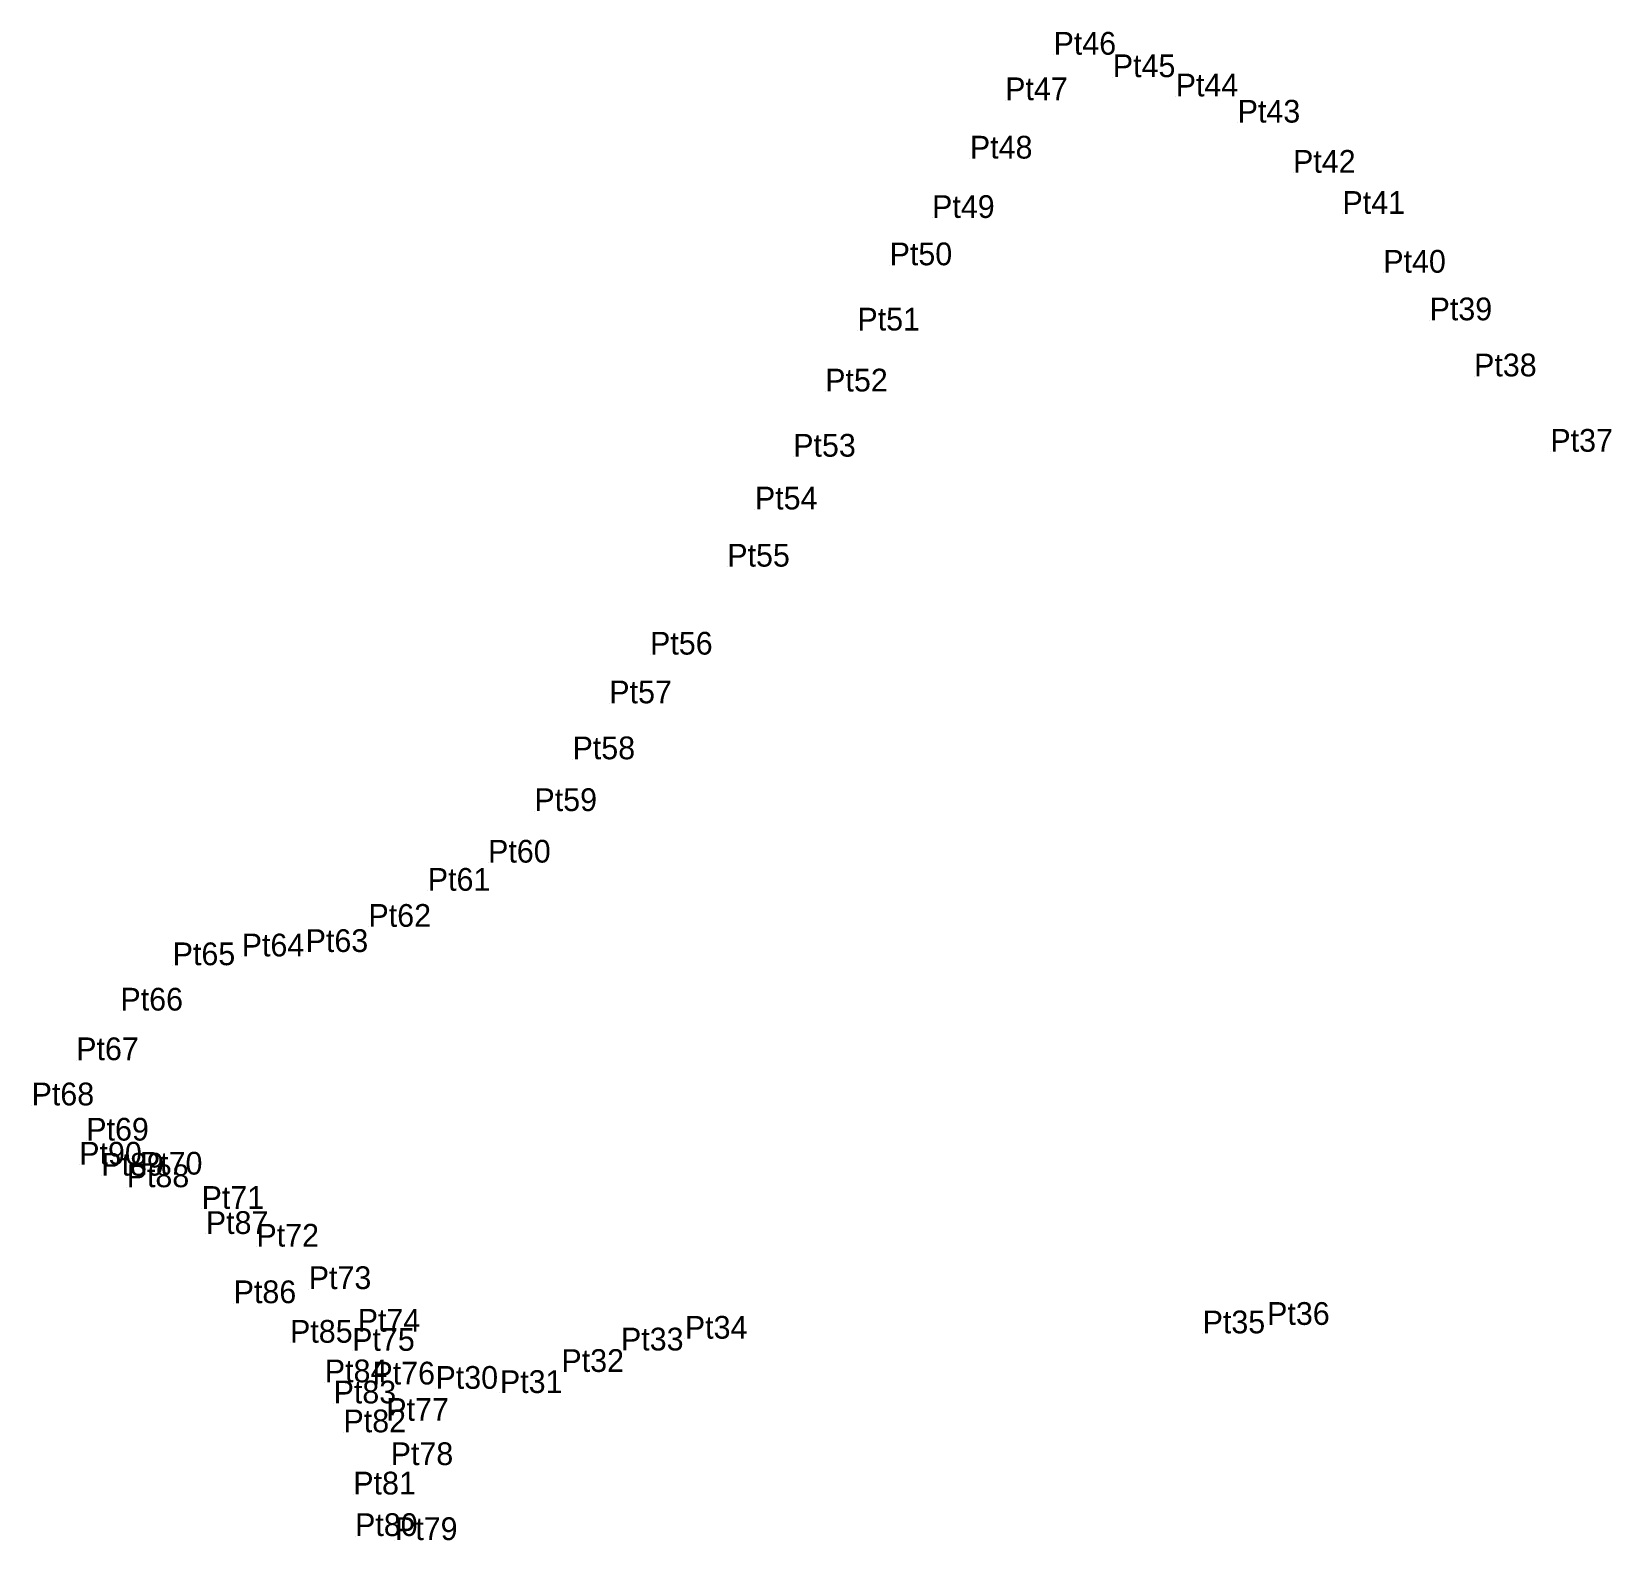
# Model space of a CAD drawing. Extents: x 0 to 667379, y 0 to 1854856.
# Drawn here: x 558040.9 to 558165.9, y 1834450.2 to 1834569.6 of the extents above; entities that cross this region are included whole.
import ezdxf

# ---------------------------------------------------------------- set-up
doc = ezdxf.new("R2010")
doc.units = 0
doc.layers.add('Level 12', color=7, linetype='Continuous')
doc.layers.add('Level 7', color=7, linetype='Continuous')

msp = doc.modelspace()

# ---------------------------------------------------------------- texts
at = {"layer": 'Level 12'}
for s, p in [('Pt46', (558121.785, 1834567.81)), ('Pt45', (558126.476, 1834566.031)), ('Pt44', (558131.451, 1834564.511)), ('Pt47', (558117.955, 1834564.208)), ('Pt43', (558136.356, 1834562.435)), ('Pt48', (558115.164, 1834559.588)), ('Pt42', (558140.741, 1834558.466)), ('Pt49', (558112.171, 1834554.889)), ('Pt41', (558144.652, 1834555.213)), ('Pt50', (558108.81, 1834551.144)), ('Pt40', (558147.881, 1834550.557)), ('Pt51', (558106.261, 1834545.98)), ('Pt39', (558151.547, 1834546.789)), ('Pt38', (558155.069, 1834542.35)), ('Pt52', (558103.71, 1834541.155)), ('Pt53', (558101.18, 1834535.996)), ('Pt37', (558161.106, 1834536.387)), ('Pt54', (558098.148, 1834531.818)), ('Pt55', (558095.961, 1834527.294)), ('Pt56', (558089.848, 1834520.332)), ('Pt57', (558086.624, 1834516.475)), ('Pt58', (558083.714, 1834512.048)), ('Pt59', (558080.7, 1834507.95)), ('Pt60', (558077.03, 1834503.869)), ('Pt61', (558072.258, 1834501.644)), ('Pt62', (558067.563, 1834498.789)), ('Pt65', (558052.064, 1834495.749)), ('Pt64', (558057.528, 1834496.447)), ('Pt63', (558062.59, 1834496.796)), ('Pt66', (558047.931, 1834492.161)), ('Pt67', (558044.432, 1834488.233)), ('Pt68', (558040.899, 1834484.657)), ('Pt69', (558045.228, 1834481.869)), ('Pt90', (558044.671, 1834479.97)), ('Pt89', (558046.412, 1834479.097)), ('Pt70', (558049.469, 1834479.179)), ('Pt88', (558048.425, 1834478.18)), ('Pt71', (558054.352, 1834476.465)), ('Pt87', (558054.69, 1834474.481)), ('Pt72', (558058.694, 1834473.477)), ('Pt73', (558062.835, 1834470.119)), ('Pt86', (558056.892, 1834469.001)), ('Pt36', (558138.689, 1834467.285)), ('Pt85', (558061.356, 1834465.874)), ('Pt74', (558066.708, 1834466.749)), ('Pt34', (558092.604, 1834466.194)), ('Pt35', (558133.583, 1834466.616)), ('Pt75', (558066.274, 1834465.235)), ('Pt33', (558087.547, 1834465.26)), ('Pt32', (558082.835, 1834463.561)), ('Pt84', (558064.107, 1834462.744)), ('Pt76', (558067.875, 1834462.569)), ('Pt30', (558072.868, 1834462.225)), ('Pt83', (558064.803, 1834461.072)), ('Pt31', (558077.966, 1834461.894)), ('Pt77', (558068.974, 1834459.693)), ('Pt82', (558065.585, 1834458.785)), ('Pt78', (558069.319, 1834456.188)), ('Pt81', (558066.36, 1834453.864)), ('Pt80', (558066.502, 1834450.575)), ('Pt79', (558069.661, 1834450.254))]:
    msp.add_text(s, height=1.8, dxfattribs=at).set_placement(p)

# ---------------------------------------------------------------- linework, layer by layer
at = {"layer": 'Level 7'}
for p, q in [((558121.785, 1834567.81), (558121.785, 1834567.81)), ((558126.476, 1834566.031), (558126.476, 1834566.031)), ((558117.955, 1834564.208), (558117.955, 1834564.208)), ((558131.451, 1834564.511), (558131.451, 1834564.511)), ((558136.356, 1834562.435), (558136.356, 1834562.435)), ((558115.164, 1834559.588), (558115.164, 1834559.588)), ((558140.741, 1834558.466), (558140.741, 1834558.466)), ((558144.652, 1834555.213), (558144.652, 1834555.213)), ((558112.171, 1834554.889), (558112.171, 1834554.889)), ((558108.81, 1834551.144), (558108.81, 1834551.144)), ((558147.881, 1834550.557), (558147.881, 1834550.557)), ((558151.547, 1834546.789), (558151.547, 1834546.789)), ((558106.261, 1834545.98), (558106.261, 1834545.98)), ((558155.069, 1834542.35), (558155.069, 1834542.35)), ((558103.71, 1834541.155), (558103.71, 1834541.155)), ((558161.106, 1834536.387), (558161.106, 1834536.387)), ((558101.18, 1834535.996), (558101.18, 1834535.996)), ((558098.148, 1834531.818), (558098.148, 1834531.818)), ((558095.961, 1834527.294), (558095.961, 1834527.294)), ((558089.848, 1834520.332), (558089.848, 1834520.332)), ((558086.624, 1834516.475), (558086.624, 1834516.475)), ((558083.714, 1834512.048), (558083.714, 1834512.048)), ((558080.7, 1834507.95), (558080.7, 1834507.95)), ((558077.03, 1834503.869), (558077.03, 1834503.869)), ((558072.258, 1834501.644), (558072.258, 1834501.644)), ((558067.563, 1834498.789), (558067.563, 1834498.789)), ((558057.528, 1834496.447), (558057.528, 1834496.447)), ((558062.59, 1834496.796), (558062.59, 1834496.796)), ((558052.064, 1834495.749), (558052.064, 1834495.749)), ((558047.931, 1834492.161), (558047.931, 1834492.161)), ((558044.432, 1834488.233), (558044.432, 1834488.233)), ((558040.899, 1834484.657), (558040.899, 1834484.657)), ((558045.228, 1834481.869), (558045.228, 1834481.869)), ((558044.671, 1834479.97), (558044.671, 1834479.97)), ((558046.412, 1834479.097), (558046.412, 1834479.097)), ((558049.469, 1834479.179), (558049.469, 1834479.179)), ((558048.425, 1834478.18), (558048.425, 1834478.18)), ((558054.352, 1834476.465), (558054.352, 1834476.465)), ((558054.69, 1834474.481), (558054.69, 1834474.481)), ((558058.694, 1834473.477), (558058.694, 1834473.477)), ((558062.835, 1834470.119), (558062.835, 1834470.119)), ((558056.892, 1834469.001), (558056.892, 1834469.001)), ((558066.708, 1834466.749), (558066.708, 1834466.749)), ((558133.583, 1834466.616), (558133.583, 1834466.616)), ((558138.689, 1834467.285), (558138.689, 1834467.285)), ((558061.356, 1834465.874), (558061.356, 1834465.874)), ((558066.274, 1834465.235), (558066.274, 1834465.235)), ((558087.547, 1834465.26), (558087.547, 1834465.26)), ((558092.604, 1834466.194), (558092.604, 1834466.194)), ((558064.107, 1834462.744), (558064.107, 1834462.744)), ((558067.875, 1834462.569), (558067.875, 1834462.569)), ((558082.835, 1834463.561), (558082.835, 1834463.561)), ((558072.868, 1834462.225), (558072.868, 1834462.225)), ((558077.966, 1834461.894), (558077.966, 1834461.894)), ((558064.803, 1834461.072), (558064.803, 1834461.072)), ((558065.585, 1834458.785), (558065.585, 1834458.785)), ((558068.974, 1834459.693), (558068.974, 1834459.693)), ((558069.319, 1834456.188), (558069.319, 1834456.188)), ((558066.36, 1834453.864), (558066.36, 1834453.864)), ((558066.502, 1834450.575), (558066.502, 1834450.575)), ((558069.661, 1834450.254), (558069.661, 1834450.254))]:
    msp.add_line(p, q, dxfattribs=at)

msp.set_redraw_order([(e.dxf.handle, doc.entitydb.next_handle()) for e in msp.query("TEXT MTEXT ATTDEF DIMENSION ARC_DIMENSION")])  # texts and dimensions are drawn at this point

doc.saveas('drawing.dxf')
